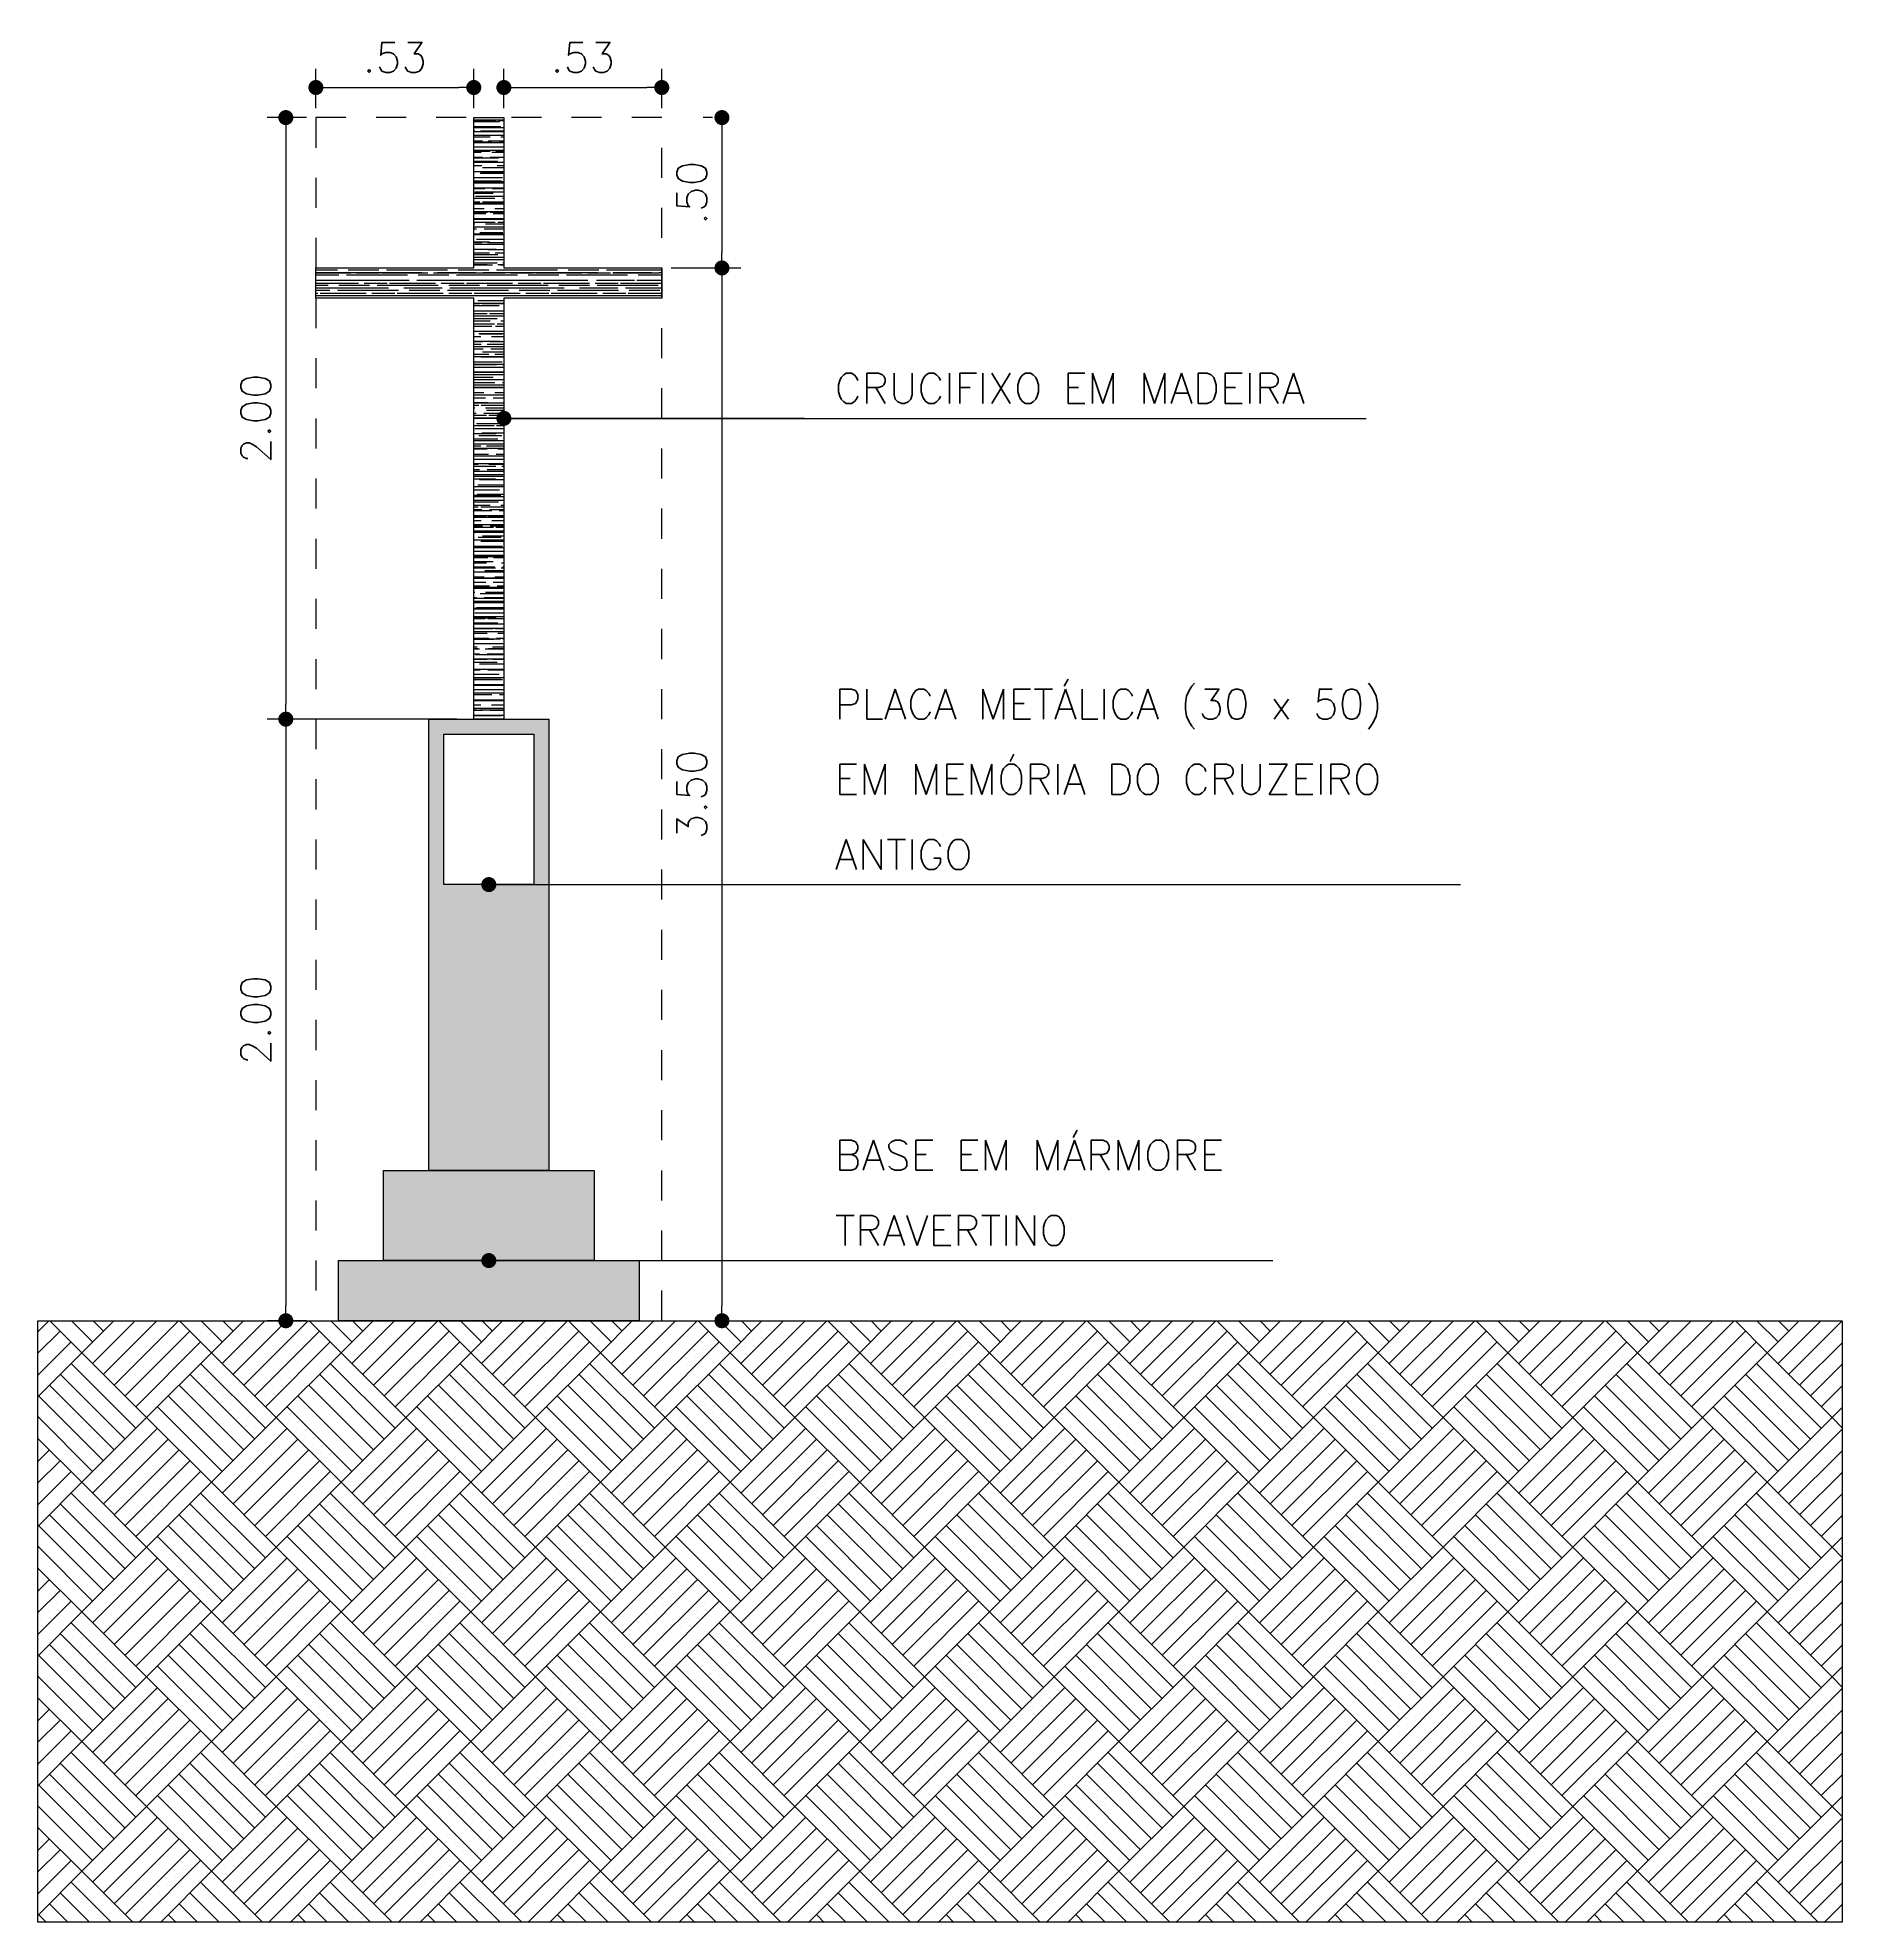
# Model space of a CAD drawing. Extents: x 387222 to 388513, y 9633222 to 9634061.
# Drawn here: x 387694.24 to 387700.24, y 9633413.83 to 9633420.1 of the extents above; entities that cross this region are included whole.
import ezdxf

# ---------------------------------------------------------------- set-up
doc = ezdxf.new("R2010")
doc.units = 0
doc.header["$LTSCALE"] = 0.049213
doc.header["$PDSIZE"] = -2.5
doc.linetypes.add('ACAD_PROJEÇÃO', pattern=[0.2, 0.1, -0.1])
doc.layers.get('Defpoints').update_dxf_attribs({"color": 8})
for name, color, linetype in [('AI-Cotas', 12, 'Continuous'), ('AI-Hatch', 253, 'Continuous'), ('HACH', 8, 'Continuous'), ('HACHURA', 253, 'Continuous'), ('P2', 2, 'Continuous'), ('PROJEÇÃO', 8, 'ACAD_PROJEÇÃO')]:
    doc.layers.add(name, color=color, linetype=linetype)
doc.styles.add('RS50', font='romans.shx', dxfattribs={"height": 0.1})
doc.dimstyles.new('Cota 50', dxfattribs={"dimscale": 0.05, "dimtxt": 0.1, "dimasz": 1, "dimexe": 1.25, "dimexo": 0.625, "dimgap": 1, "dimtad": 1, "dimzin": 4, "dimdsep": 46, "dimtxsty": 'RS50', "dimblk": 'DOT', "dimcen": 0.1, "dimclrd": 12, "dimclre": 12, "dimclrt": 2, "dimadec": 0, "dimazin": 0, "dimtfac": 1, "dimtix": 1, "dimtmove": 0, "dimatfit": 3, "dimldrblk": 'DOT', "dimfxl": 1.25, "dimarcsym": 0})

# ---------------------------------------------------------------- blocks, each defined once
blk = doc.blocks.new('_Dot')
at = {"color": 0, "linetype": 'ByBlock', "lineweight": -2}
blk.add_line((-0.5, 0), (-1, 0), dxfattribs=at)
at = {"color": 0, "linetype": 'ByBlock', "const_width": 0.5}
blk.add_lwpolyline([(-0.25, 0, 1), (0.25, 0, 1)], format="xyb", close=True, dxfattribs=at)
blk = doc.blocks.new('*D560')
at = {"layer": 'AI-Cotas', "color": 12, "lineweight": -2, "transparency": 16777216}
for p, q in [((387695.1357, 9633419.831), (387695.0044, 9633419.831)), ((387695.0669, 9633419.781), (387695.0669, 9633417.881)), ((387695.6357, 9633417.831), (387695.0044, 9633417.831))]:
    blk.add_line(p, q, dxfattribs=at)
at = {"layer": 'Defpoints', "color": 0, "transparency": 16777216}
for p in [(387695.1669, 9633419.831), (387695.0669, 9633417.831), (387695.6669, 9633417.831)]:
    blk.add_point(p, dxfattribs=at)
at = {"layer": 'AI-Cotas', "color": 12, "lineweight": -2, "transparency": 16777216, "xscale": 0.05, "yscale": 0.05, "zscale": 0.05}
for p, rotation in [((387695.0669, 9633419.831), 90), ((387695.0669, 9633417.831), 270)]:
    blk.add_blockref('_Dot', p, dxfattribs=dict(at, rotation=rotation))
at = {"layer": 'AI-Cotas', "color": 2, "transparency": 16777216, "insert": (387694.9669, 9633418.831), "char_height": 0.1, "attachment_point": 5, "rotation": 90, "style": 'RS50'}
blk.add_mtext('2.00', dxfattribs=at)
blk = doc.blocks.new('*D561')
at = {"layer": 'AI-Cotas', "color": 12, "lineweight": -2, "transparency": 16777216}
for p, q in [((387695.5107, 9633417.831), (387695.0044, 9633417.831)), ((387695.0669, 9633417.781), (387695.0669, 9633415.881)), ((387695.1357, 9633415.831), (387695.0044, 9633415.831))]:
    blk.add_line(p, q, dxfattribs=at)
at = {"layer": 'Defpoints', "color": 0, "transparency": 16777216}
for p in [(387695.5419, 9633417.831), (387695.0669, 9633415.831), (387695.1669, 9633415.831)]:
    blk.add_point(p, dxfattribs=at)
at = {"layer": 'AI-Cotas', "color": 12, "lineweight": -2, "transparency": 16777216, "xscale": 0.05, "yscale": 0.05, "zscale": 0.05}
for p, rotation in [((387695.0669, 9633417.831), 90), ((387695.0669, 9633415.831), 270)]:
    blk.add_blockref('_Dot', p, dxfattribs=dict(at, rotation=rotation))
at = {"layer": 'AI-Cotas', "color": 2, "transparency": 16777216, "insert": (387694.9669, 9633416.831), "char_height": 0.1, "attachment_point": 5, "rotation": 90, "style": 'RS50'}
blk.add_mtext('2.00', dxfattribs=at)
blk = doc.blocks.new('*D562')
at = {"layer": 'AI-Cotas', "color": 12, "lineweight": -2, "transparency": 16777216}
for p, q in [((387695.1669, 9633419.8623), (387695.1669, 9633419.9935)), ((387695.6919, 9633419.8623), (387695.6919, 9633419.9935)), ((387695.2169, 9633419.931), (387695.6419, 9633419.931))]:
    blk.add_line(p, q, dxfattribs=at)
at = {"layer": 'Defpoints', "color": 0, "transparency": 16777216}
for p in [(387695.6919, 9633419.931), (387695.1669, 9633419.831), (387695.6919, 9633419.831)]:
    blk.add_point(p, dxfattribs=at)
at = {"layer": 'AI-Cotas', "color": 12, "lineweight": -2, "transparency": 16777216, "xscale": 0.05, "yscale": 0.05, "zscale": 0.05, "rotation": 180}
blk.add_blockref('_Dot', (387695.1669, 9633419.931), dxfattribs=at)
at = {"layer": 'AI-Cotas', "color": 12, "lineweight": -2, "transparency": 16777216, "xscale": 0.05, "yscale": 0.05, "zscale": 0.05}
blk.add_blockref('_Dot', (387695.6919, 9633419.931), dxfattribs=at)
at = {"layer": 'AI-Cotas', "color": 2, "transparency": 16777216, "insert": (387695.4294, 9633420.031), "char_height": 0.1, "attachment_point": 5, "style": 'RS50'}
blk.add_mtext('.53', dxfattribs=at)
blk = doc.blocks.new('*D563')
at = {"layer": 'AI-Cotas', "color": 12, "lineweight": -2, "transparency": 16777216}
for p, q in [((387695.7919, 9633419.8623), (387695.7919, 9633419.9935)), ((387696.3169, 9633419.8623), (387696.3169, 9633419.9935)), ((387695.8419, 9633419.931), (387696.2669, 9633419.931))]:
    blk.add_line(p, q, dxfattribs=at)
at = {"layer": 'Defpoints', "color": 0, "transparency": 16777216}
for p in [(387696.3169, 9633419.931), (387695.7919, 9633419.831), (387696.3169, 9633419.831)]:
    blk.add_point(p, dxfattribs=at)
at = {"layer": 'AI-Cotas', "color": 12, "lineweight": -2, "transparency": 16777216, "xscale": 0.05, "yscale": 0.05, "zscale": 0.05, "rotation": 180}
blk.add_blockref('_Dot', (387695.7919, 9633419.931), dxfattribs=at)
at = {"layer": 'AI-Cotas', "color": 12, "lineweight": -2, "transparency": 16777216, "xscale": 0.05, "yscale": 0.05, "zscale": 0.05}
blk.add_blockref('_Dot', (387696.3169, 9633419.931), dxfattribs=at)
at = {"layer": 'AI-Cotas', "color": 2, "transparency": 16777216, "insert": (387696.0544, 9633420.031), "char_height": 0.1, "attachment_point": 5, "style": 'RS50'}
blk.add_mtext('.53', dxfattribs=at)
blk = doc.blocks.new('*D564')
at = {"layer": 'AI-Cotas', "color": 12, "lineweight": -2, "transparency": 16777216}
for p, q in [((387696.4857, 9633419.831), (387696.4544, 9633419.831)), ((387696.5169, 9633419.781), (387696.5169, 9633419.381)), ((387696.3482, 9633419.331), (387696.5794, 9633419.331))]:
    blk.add_line(p, q, dxfattribs=at)
at = {"layer": 'Defpoints', "color": 0, "transparency": 16777216}
for p in [(387696.5169, 9633419.831), (387696.3169, 9633419.331), (387696.5169, 9633419.331)]:
    blk.add_point(p, dxfattribs=at)
at = {"layer": 'AI-Cotas', "color": 12, "lineweight": -2, "transparency": 16777216, "xscale": 0.05, "yscale": 0.05, "zscale": 0.05}
for p, rotation in [((387696.5169, 9633419.831), 90), ((387696.5169, 9633419.331), 270)]:
    blk.add_blockref('_Dot', p, dxfattribs=dict(at, rotation=rotation))
at = {"layer": 'AI-Cotas', "color": 2, "transparency": 16777216, "insert": (387696.4169, 9633419.581), "char_height": 0.1, "attachment_point": 5, "rotation": 90, "style": 'RS50'}
blk.add_mtext('.50', dxfattribs=at)
blk = doc.blocks.new('*D565')
at = {"layer": 'AI-Cotas', "color": 12, "lineweight": -2, "transparency": 16777216}
for p, q in [((387696.3482, 9633419.331), (387696.5794, 9633419.331)), ((387696.5169, 9633419.281), (387696.5169, 9633415.881)), ((387696.3482, 9633415.831), (387696.5794, 9633415.831))]:
    blk.add_line(p, q, dxfattribs=at)
at = {"layer": 'Defpoints', "color": 0, "transparency": 16777216}
for p in [(387696.3169, 9633419.331), (387696.3169, 9633415.831), (387696.5169, 9633415.831)]:
    blk.add_point(p, dxfattribs=at)
at = {"layer": 'AI-Cotas', "color": 12, "lineweight": -2, "transparency": 16777216, "xscale": 0.05, "yscale": 0.05, "zscale": 0.05}
for p, rotation in [((387696.5169, 9633419.331), 90), ((387696.5169, 9633415.831), 270)]:
    blk.add_blockref('_Dot', p, dxfattribs=dict(at, rotation=rotation))
at = {"layer": 'AI-Cotas', "color": 2, "transparency": 16777216, "insert": (387696.4169, 9633417.581), "char_height": 0.1, "attachment_point": 5, "rotation": 90, "style": 'RS50'}
blk.add_mtext('3.50', dxfattribs=at)

msp = doc.modelspace()

# ---------------------------------------------------------------- hatches: boundary and pattern name
at = {"layer": 'AI-Hatch', "true_color": 0xab9e6e}
h = msp.add_hatch(dxfattribs=at)
h.set_pattern_fill('AR-RROOF', color=33, scale=0.001, style=0)
h.set_pattern_definition([(0, (-1.2, 0), (0.05588, 0.0254), [0.381, -0.0508, 0.127, -0.0254]), (0, (-1.166218, 0.0127), (-0.0254, 0.033782), [0.0762, -0.008382, 0.1524, -0.01905]), (0, (-1.1873, 0.02159), (0.13208, 0.017018), [0.2032, -0.03556, 0.1016, -0.0254])])
h.paths.add_polyline_path([(387695.7919, 9633417.831), (387695.6919, 9633417.831), (387695.6919, 9633419.231), (387695.1669, 9633419.231), (387695.1669, 9633419.331), (387695.6919, 9633419.331), (387695.6919, 9633419.831), (387695.7919, 9633419.831), (387695.7919, 9633419.331), (387696.3169, 9633419.331), (387696.3169, 9633419.231), (387695.7919, 9633419.231)])
at = {"layer": 'HACH'}
h = msp.add_hatch(dxfattribs=at)
h.set_pattern_fill('AR-PARQ1', color=256, scale=0.001, angle=45)
h.set_pattern_definition([(135, (3.8, 0), (-0.431052293811, 3e-17), [0.3048, -0.3048]), (135, (3.83592, 0.03592), (-0.431052293811, 3e-17), [0.3048, -0.3048]), (135, (3.87184, 0.07184), (-0.431052293811, 3e-17), [0.3048, -0.3048]), (135, (3.90776, 0.10776), (-0.431052293811, 3e-17), [0.3048, -0.3048]), (135, (3.94368, 0.14368), (-0.431052293811, 3e-17), [0.3048, -0.3048]), (135, (3.9796, 0.1796), (-0.431052293811, 3e-17), [0.3048, -0.3048]), (135, (4.01553, 0.21553), (-0.431052293811, 3e-17), [0.3048, -0.3048]), (45, (3.58447, 0.21553), (0.431052293811, -3e-17), [0.3048, -0.3048]), (45, (3.54855, 0.25145), (0.431052293811, -3e-17), [0.3048, -0.3048]), (45, (3.51263, 0.28737), (0.431052293811, -3e-17), [0.3048, -0.3048]), (45, (3.4767, 0.3233), (0.431052293811, -3e-17), [0.3048, -0.3048]), (45, (3.4408, 0.3592), (0.431052293811, -3e-17), [0.3048, -0.3048]), (45, (3.40487, 0.39513), (0.431052293811, -3e-17), [0.3048, -0.3048]), (45, (3.36895, 0.43105), (0.431052293811, -3e-17), [0.3048, -0.3048])])
h.paths.add_polyline_path([(387696.2419, 9633415.831), (387700.2419, 9633415.831), (387700.2419, 9633413.831), (387694.2419, 9633413.831), (387694.2419, 9633415.831)])
at = {"layer": 'HACHURA'}
h = msp.add_hatch(dxfattribs=at)
h.set_pattern_fill('AR-CONC', color=256, scale=0.0002)
h.set_pattern_definition([(50, (3.8, 0), (0.0364369337992, -0.00318781710778), [0.00381, -0.04191]), (355, (3.8, 0), (-0.007048684285, 0.0382113690478), [0.003048, -0.033528116834]), (100.4514447, (3.803036, -0.000266), (0.02938824941807, 0.03502355038244), [0.00323800176, -0.03561804892]), (46.1842, (3.8, 0.01016), (0.05421580817843, -0.00840846558655), [0.005715, -0.062865]), (96.63555761, (3.80452, 0.00946), (0.0474808268103, 0.04948522491954), [0.004857004628, -0.053427121632]), (351.18415117, (3.8, 0.01016), (0.047480826813, 0.0494852249171), [0.004571993414, -0.050291946384]), (21, (3.80508, 0.00762), (0.03032287825383, -0.02045303963742), [0.00381, -0.04191]), (326, (3.80508, 0.00762), (0.01236040566953, 0.03683759322446), [0.003048, -0.033528]), (71.451445, (3.807607, 0.005916), (0.04268328385574, 0.01638455377718), [0.00323800176, -0.03561798752]), (37.5, (3.8, 0), (0.000617720650118, 0.01691100777463), [0, -0.0331216, 0, -0.034036, 0, -0.033655]), (7.5, (3.8, 0), (0.01336393250206, 0.020036114963624), [0, -0.0194056, 0, -0.0323596, 0, -0.012827]), (327.5, (3.788672, 0), (0.027118119033374, -0.001145748798535), [0, -0.0127, 0, -0.039624, 0, -0.052578]), (317.5, (3.783592, 0), (0.029625836277204, 0.005085298206667), [0, -0.01651, 0, -0.0263144, 0, -0.037338])])
h.paths.add_polyline_path([(387695.9419, 9633417.831), (387695.5419, 9633417.831), (387695.5419, 9633416.331), (387695.9419, 9633416.331)])
h.paths.add_polyline_path([(387695.5919, 9633417.281), (387695.5919, 9633417.781), (387695.8919, 9633417.781), (387695.8919, 9633417.281)], flags=16)
h.paths.add_polyline_path([(387696.0919, 9633416.331), (387695.3919, 9633416.331), (387695.3919, 9633416.031), (387696.0919, 9633416.031)])
h.paths.add_polyline_path([(387696.2419, 9633416.031), (387695.2419, 9633416.031), (387695.2419, 9633415.831), (387696.2419, 9633415.831)])

# ---------------------------------------------------------------- linework, layer by layer
msp.add_lwpolyline([(387696.2419, 9633415.831), (387700.2419, 9633415.831), (387700.2419, 9633413.831), (387694.2419, 9633413.831), (387694.2419, 9633415.831), (387696.2419, 9633415.831)])
at = {"layer": 'AI-Cotas'}
msp.add_lwpolyline([(387696.7919, 9633418.831), (387695.7919, 9633418.831)], dxfattribs=at)
at = {"layer": 'P2'}
for points in [[(387695.7919, 9633417.831), (387695.6919, 9633417.831), (387695.6919, 9633419.231), (387695.1669, 9633419.231), (387695.1669, 9633419.331), (387695.6919, 9633419.331), (387695.6919, 9633419.831), (387695.7919, 9633419.831), (387695.7919, 9633419.331), (387696.3169, 9633419.331), (387696.3169, 9633419.231), (387695.7919, 9633419.231)], [(387695.9419, 9633416.331), (387695.5419, 9633416.331), (387695.5419, 9633417.831), (387695.9419, 9633417.831)], [(387695.8919, 9633417.281), (387695.5919, 9633417.281), (387695.5919, 9633417.781), (387695.8919, 9633417.781)], [(387696.0919, 9633416.031), (387695.3919, 9633416.031), (387695.3919, 9633416.331), (387696.0919, 9633416.331)], [(387696.2419, 9633415.831), (387695.2419, 9633415.831), (387695.2419, 9633416.031), (387696.2419, 9633416.031)]]:
    msp.add_lwpolyline(points, close=True, dxfattribs=at)
at = {"layer": 'PROJEÇÃO', "ltscale": 10}
msp.add_lwpolyline([(387695.6669, 9633419.831), (387695.1669, 9633419.831), (387695.1669, 9633415.831), (387696.3169, 9633415.831), (387696.3169, 9633419.831), (387695.8169, 9633419.831)], dxfattribs=at)

# ---------------------------------------------------------------- texts
at = {"layer": 'AI-Cotas', "char_height": 0.1, "attachment_point": 7, "style": 'RS50'}
for s, insert in [('CRUCIFIXO EM MADEIRA', (387696.8919, 9633418.881)), ('\\pxsm1.5;PLACA METÁLICA (30 x 50)\\PEM MEMÓRIA DO CRUZEIRO\\PANTIGO', (387696.8919, 9633417.331)), ('\\pxsm1.5;BASE EM MÁRMORE\\PTRAVERTINO', (387696.8919, 9633416.081))]:
    msp.add_mtext(s, dxfattribs=dict(at, insert=insert))

# ---------------------------------------------------------------- dimensions: what is measured, and where the dimension line sits
at = {"layer": 'AI-Cotas'}
for base, p1, p2, picture, middle in [((387695.6919062868, 9633419.9310018737), (387695.1669062867, 9633419.8310018741), (387695.6919062868, 9633419.8310018741), '*D562', (387695.4294062867, 9633420.0310018733)), ((387696.3169062867, 9633419.9310018737), (387695.7919062867, 9633419.8310018741), (387696.3169062867, 9633419.8310018741), '*D563', (387696.0544062867, 9633420.0310018733))]:
    dim = msp.add_linear_dim(base=base, p1=p1, p2=p2, dimstyle='Cota 50', dxfattribs=at)
    dim.commit()
    dim.dimension.update_dxf_attribs({"geometry": picture, "text_midpoint": middle})
for base, p1, p2, picture, middle in [((387695.0669, 9633417.831), (387695.1669, 9633419.831), (387695.6669, 9633417.831), '*D560', (387694.9669, 9633418.831)), ((387696.5169, 9633419.331), (387696.5169, 9633419.831), (387696.3169, 9633419.331), '*D564', (387696.4169, 9633419.581)), ((387696.5169, 9633415.831), (387696.3169, 9633419.331), (387696.3169, 9633415.831), '*D565', (387696.4169, 9633417.581)), ((387695.0669, 9633415.831), (387695.5419, 9633417.831), (387695.1669, 9633415.831), '*D561', (387694.9669, 9633416.831))]:
    dim = msp.add_linear_dim(base=base, p1=p1, p2=p2, angle=90, dimstyle='Cota 50', dxfattribs=at)
    dim.commit()
    dim.dimension.update_dxf_attribs({"geometry": picture, "text_midpoint": middle})

# ---------------------------------------------------------------- leaders
at = {"layer": 'AI-Cotas', "annotation_type": 0, "has_hookline": 1, "hookline_direction": 0}
for points, text_width in [([(387695.7919, 9633418.831), (387696.8419, 9633418.831)], 1.7667), ([(387695.7419, 9633417.281), (387696.8419, 9633417.281)], 2.081), ([(387695.7419, 9633416.031), (387696.8419, 9633416.031)], 1.4571)]:
    msp.add_leader(points, dimstyle='Cota 50', dxfattribs=dict(at, text_width=text_width))

doc.saveas('drawing.dxf')
